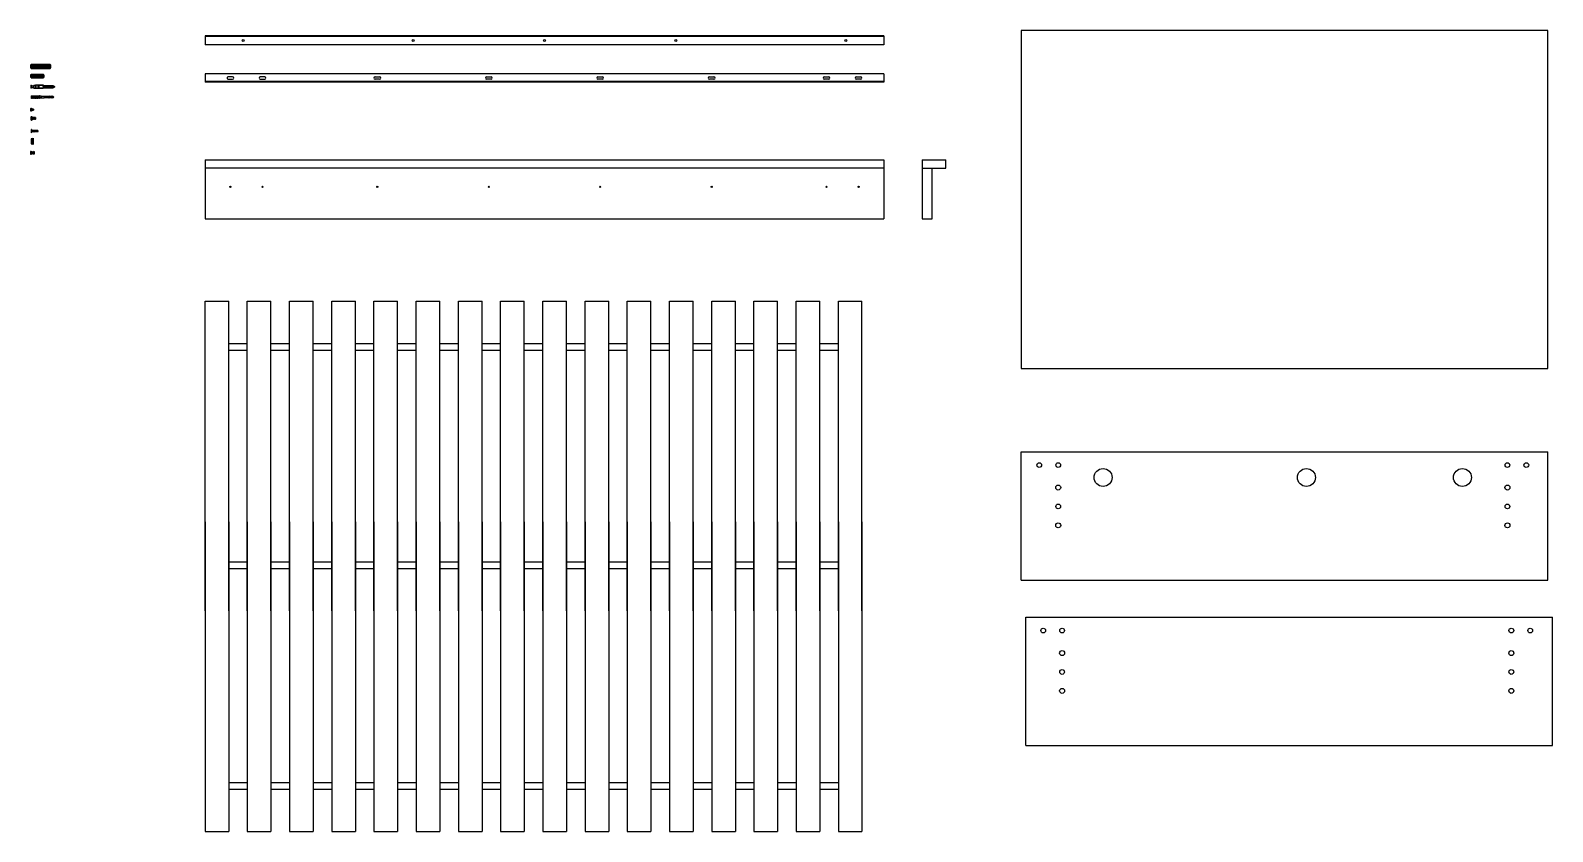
# Model space of a CAD drawing. Header units: millimetres. Extents: x -1233 to 3094, y -223 to 1764.
# Drawn here: x 1863.1 to 2313.7, y 118.8 to 355.8 of the extents above; entities that cross this region are included whole.
import ezdxf

# ---------------------------------------------------------------- set-up
doc = ezdxf.new("R2010")
doc.units = ezdxf.units.MM
doc.layers.get('0').update_dxf_attribs({"color": 8})
doc.layers.add('Vano viti', color=4, linetype='Continuous')
doc.layers.add('Viti', color=6, linetype='Continuous')

# ---------------------------------------------------------------- blocks, each defined once
blk = doc.blocks.new('101367')
for p, q in [((40.33, 268.19), (40.33, 267.01)), ((40.53, 268), (45.73, 268)), ((40.53, 267.8), (45.73, 267.8)), ((40.53, 267.6), (45.73, 267.6)), ((40.53, 267.4), (45.73, 267.4)), ((40.53, 267.2), (45.73, 267.2)), ((45.93, 268.19), (45.93, 267.01))]:
    blk.add_line(p, q)
blk.add_lwpolyline([(40.3, 268.17), (40.19, 268.06, 0.198912), (40.13, 267.92), (40.13, 267.28, 0.198912), (40.19, 267.14), (40.3, 267.03, 0.198912), (40.37, 267), (45.89, 267, 0.198912), (45.96, 267.03), (46.07, 267.14, 0.198912), (46.13, 267.28), (46.13, 267.92, 0.198912), (46.07, 268.06), (45.96, 268.17, 0.198912), (45.89, 268.2), (40.37, 268.2, 0.198912)], format="xyb", close=True)
blk = doc.blocks.new('101359')
for p, q in [((40.25, 264.26), (40.25, 265.24)), ((43.65, 265.15), (40.45, 265.15)), ((43.65, 264.95), (40.45, 264.95)), ((43.65, 264.75), (40.45, 264.75)), ((43.65, 264.55), (40.45, 264.55)), ((43.65, 264.35), (40.45, 264.35)), ((43.85, 265.24), (43.85, 264.26))]:
    blk.add_line(p, q)
blk.add_lwpolyline([(44.05, 265, 0.198912), (44.02, 265.08), (43.88, 265.22, 0.198932), (43.81, 265.25), (40.29, 265.25, 0.198544), (40.22, 265.22), (40.08, 265.08, 0.199261), (40.05, 265), (40.05, 264.49, 0.198038), (40.08, 264.42), (40.22, 264.28, 0.199807), (40.29, 264.25), (43.81, 264.25, 0.198893), (43.88, 264.28), (44.02, 264.42, 0.198912), (44.05, 264.49), (44.05, 265)], format="xyb")
blk = doc.blocks.new('105163')
for p, q in [((40.03, 251.93), (40.03, 251.53)), ((40.38, 252.23), (40.26, 252.23)), ((40.38, 251.23), (40.26, 251.23)), ((40.43, 252.18), (40.43, 251.28)), ((40.43, 252.13), (40.43, 251.33)), ((40.46, 251.98), (40.43, 252)), ((40.43, 251.47), (40.48, 251.43)), ((40.48, 252.03), (40.46, 251.98)), ((40.5, 251.48), (40.46, 251.98)), ((40.53, 251.98), (40.48, 252.03)), ((40.48, 251.43), (40.5, 251.48)), ((40.5, 251.48), (40.55, 251.43)), ((40.55, 252.03), (40.53, 251.98)), ((40.57, 251.48), (40.53, 251.98)), ((40.6, 251.98), (40.55, 252.03)), ((40.55, 251.43), (40.57, 251.48)), ((40.57, 251.48), (40.62, 251.43)), ((40.62, 252.03), (40.6, 251.98)), ((40.64, 251.48), (40.6, 251.98)), ((40.67, 251.98), (40.62, 252.03)), ((40.62, 251.43), (40.64, 251.48)), ((40.64, 251.48), (40.69, 251.43)), ((40.69, 252.03), (40.67, 251.98)), ((40.71, 251.48), (40.67, 251.98)), ((40.74, 251.98), (40.69, 252.03)), ((40.69, 251.43), (40.71, 251.48)), ((40.71, 251.48), (40.76, 251.43)), ((40.76, 252.03), (40.74, 251.98)), ((40.78, 251.48), (40.74, 251.98)), ((40.81, 251.98), (40.76, 252.03)), ((40.76, 251.43), (40.78, 251.48)), ((40.78, 251.48), (40.83, 251.43)), ((40.83, 252.03), (40.81, 251.98)), ((40.85, 251.48), (40.81, 251.98)), ((40.88, 251.98), (40.83, 252.03)), ((40.83, 251.43), (40.85, 251.48)), ((40.85, 251.48), (40.9, 251.43)), ((40.9, 252.03), (40.88, 251.98)), ((40.92, 251.48), (40.88, 251.98)), ((40.95, 251.98), (40.9, 252.03)), ((40.9, 251.43), (40.92, 251.48)), ((40.92, 251.48), (40.97, 251.43)), ((40.97, 252.03), (40.95, 251.98)), ((40.99, 251.48), (40.95, 251.98)), ((41.02, 251.98), (40.97, 252.03)), ((40.97, 251.43), (40.99, 251.48)), ((40.99, 251.48), (41.04, 251.43)), ((41.04, 252.03), (41.02, 251.98)), ((41.06, 251.48), (41.02, 251.98)), ((41.09, 251.98), (41.04, 252.03)), ((41.04, 251.43), (41.06, 251.48)), ((41.06, 251.48), (41.11, 251.43)), ((41.11, 252.03), (41.09, 251.98)), ((41.13, 251.48), (41.09, 251.98)), ((41.16, 251.98), (41.11, 252.03)), ((41.11, 251.43), (41.13, 251.48)), ((41.13, 251.48), (41.18, 251.43)), ((41.18, 252.03), (41.16, 251.98)), ((41.2, 251.48), (41.16, 251.98)), ((41.23, 251.98), (41.18, 252.03)), ((41.18, 251.43), (41.2, 251.48)), ((41.2, 251.48), (41.25, 251.43)), ((41.25, 252.03), (41.23, 251.98)), ((41.27, 251.48), (41.23, 251.98)), ((41.3, 251.98), (41.25, 252.03)), ((41.25, 251.43), (41.27, 251.48)), ((41.27, 251.48), (41.32, 251.43)), ((41.32, 252.03), (41.3, 251.98)), ((41.34, 251.48), (41.3, 251.98)), ((41.37, 251.98), (41.32, 252.03)), ((41.32, 251.43), (41.34, 251.48)), ((41.34, 251.48), (41.39, 251.43)), ((41.37, 251.98), (41.4, 251.98)), ((41.41, 251.48), (41.37, 251.98)), ((41.39, 251.43), (41.41, 251.48)), ((41.43, 251.95), (41.43, 251.5))]:
    blk.add_line(p, q)
for centre, radius, start, end in [((40.43, 251.87), 0.405, 124.5854, 172.7178), ((40.47, 251.61), 0.451, 190.1412, 232.7163), ((40.26, 252.13), 0.1, 90, 124.5854), ((40.26, 251.33), 0.1, 232.7163, 270), ((40.38, 252.18), 0.05, 0, 90), ((40.38, 251.28), 0.05, 270, 0), ((41.4, 251.95), 0.025, 0, 90), ((41.4, 251.5), 0.025, 277.6197, 0)]:
    blk.add_arc(centre, radius, start, end)
blk = doc.blocks.new('117327')
for p, q in [((40.06, 254.75), (40.08, 254.77)), ((40.08, 254.77), (40.08, 253.87)), ((40.28, 254.47), (40.23, 254.52)), ((40.23, 254.52), (40.23, 254.51)), ((40.24, 254.17), (40.23, 254.29)), ((40.23, 254.15), (40.24, 254.17)), ((40.24, 254.17), (40.29, 254.12)), ((40.3, 254.52), (40.28, 254.47)), ((40.31, 254.17), (40.28, 254.47)), ((40.29, 254.12), (40.31, 254.17)), ((40.35, 254.47), (40.3, 254.52)), ((40.31, 254.17), (40.36, 254.12)), ((40.37, 254.52), (40.35, 254.47)), ((40.38, 254.17), (40.35, 254.47)), ((40.36, 254.12), (40.38, 254.17)), ((40.42, 254.47), (40.37, 254.52)), ((40.38, 254.17), (40.43, 254.12)), ((40.44, 254.52), (40.42, 254.47)), ((40.45, 254.17), (40.42, 254.47)), ((40.43, 254.12), (40.45, 254.17)), ((40.49, 254.47), (40.44, 254.52)), ((40.45, 254.17), (40.5, 254.12)), ((40.51, 254.52), (40.49, 254.47)), ((40.52, 254.17), (40.49, 254.47)), ((40.5, 254.12), (40.52, 254.17)), ((40.56, 254.47), (40.51, 254.52)), ((40.52, 254.17), (40.57, 254.12)), ((40.58, 254.52), (40.56, 254.47)), ((40.59, 254.17), (40.56, 254.47)), ((40.57, 254.12), (40.59, 254.17)), ((40.63, 254.47), (40.58, 254.52)), ((40.59, 254.17), (40.64, 254.12)), ((40.65, 254.52), (40.63, 254.47)), ((40.66, 254.17), (40.63, 254.47)), ((40.64, 254.12), (40.66, 254.17)), ((40.7, 254.47), (40.65, 254.52)), ((40.66, 254.17), (40.71, 254.12)), ((40.72, 254.52), (40.7, 254.47)), ((40.73, 254.17), (40.7, 254.47)), ((40.71, 254.12), (40.73, 254.17)), ((40.77, 254.47), (40.72, 254.52)), ((40.73, 254.17), (40.78, 254.12)), ((40.8, 254.17), (40.77, 254.47)), ((40.77, 254.47), (40.8, 254.47)), ((40.78, 254.12), (40.8, 254.17)), ((40.8, 254.17), (40.8, 254.17)), ((40.83, 254.45), (40.83, 254.2))]:
    blk.add_line(p, q)
blk.add_lwpolyline([(40.08, 254.77), (40.2, 254.77, -0.414214), (40.23, 254.74), (40.23, 253.9, -0.414214), (40.2, 253.87), (40.08, 253.87), (40.06, 253.89, -0.198912), (40.03, 253.96), (40.03, 254.68)], format="xyb")
for centre, radius, start, end in [((40.13, 254.68), 0.1, 135, 180), ((40.8, 254.45), 0.025, 0, 90), ((40.8, 254.2), 0.025, 270, 0)]:
    blk.add_arc(centre, radius, start, end)
blk = doc.blocks.new('*U58')
blk.add_lwpolyline([(0, 0), (0, 0.1), (0.05, 0), (0.12, -0.4), (0.12, -0.5), (0.07, -0.4), (0, 0)])
blk = doc.blocks.new('*U59')
at = {"color": 0, "linetype": 'ByBlock', "lineweight": -2, "transparency": 16777216}
for p in [(42.38, 270.66), (42.66, 270.66), (42.93, 270.66), (43.21, 270.66), (43.49, 270.66), (43.76, 270.66)]:
    blk.add_blockref('*U58', p, dxfattribs=at)
blk = doc.blocks.new('110789')
for p, q in [((40.13, 246.71), (40.13, 245.81)), ((40.23, 246.71), (40.23, 245.81)), ((40.55, 246.46), (40.33, 246.46)), ((40.62, 246.06), (40.33, 246.06)), ((40.83, 246.46), (40.6, 246.46)), ((40.9, 246.06), (40.67, 246.06)), ((41.11, 246.46), (40.88, 246.46)), ((41.18, 246.06), (40.95, 246.06)), ((41.38, 246.46), (41.16, 246.46)), ((41.45, 246.06), (41.23, 246.06)), ((41.66, 246.46), (41.43, 246.46)), ((41.73, 246.06), (41.5, 246.06)), ((41.94, 246.46), (41.71, 246.46)), ((42.01, 246.06), (41.78, 246.06)), ((42.06, 246.46), (41.99, 246.46)), ((42.06, 246.06), (42.06, 246.06)), ((42.11, 246.43), (42.09, 246.45)), ((42.09, 246.08), (42.11, 246.1)), ((42.13, 246.39), (42.13, 246.13))]:
    blk.add_line(p, q)
blk.add_lwpolyline([(40.23, 246.71), (40.33, 246.46), (40.33, 246.06), (40.23, 245.81)])
for centre, start, end in [((40.18, 246.71), 360, 180), ((40.18, 245.81), 180, 0), ((42.06, 246.41), 45, 90), ((42.06, 246.11), 270, 315), ((42.08, 246.39), 0, 45), ((42.08, 246.13), 315, 0)]:
    blk.add_arc(centre, 0.05, start, end)
blk.add_blockref('*U59', (-1.83, -24.2))
blk = doc.blocks.new('*U65')
blk.add_lwpolyline([(-0.02, 0.1), (-0.02, 0.25), (0.03, 0.1), (0.14, -0.5), (0.14, -0.65), (0.09, -0.5), (-0.02, 0.1)])
blk = doc.blocks.new('*U66')
at = {"color": 0, "linetype": 'ByBlock', "lineweight": -2, "transparency": 16777216}
for p in [(42.38, 270.66), (42.69, 270.66), (42.99, 270.66), (43.3, 270.66), (43.61, 270.66), (43.91, 270.66), (44.22, 270.66), (44.53, 270.66), (44.83, 270.66)]:
    blk.add_blockref('*U65', p, dxfattribs=at)
blk = doc.blocks.new('123491')
for p, q in [((40.13, 259.05), (40.13, 258.5)), ((40.18, 259.21), (40.18, 258.34)), ((40.23, 259.22), (40.23, 258.32)), ((40.33, 259.21), (40.33, 258.33)), ((40.38, 259.02), (40.98, 259.02)), ((40.38, 258.52), (40.98, 258.52)), ((40.98, 259.02), (40.98, 258.52)), ((41, 259.09), (41.03, 259.12)), ((41, 258.45), (41.03, 258.42)), ((41.03, 259.27), (41.03, 259.12)), ((41.03, 259.12), (41.03, 258.42)), ((41.03, 258.42), (41.03, 258.27)), ((41.53, 259.27), (41.58, 259.3)), ((41.58, 258.25), (41.53, 258.27)), ((41.58, 259.3), (41.58, 258.25)), ((43.78, 259.07), (43.8, 259.07)), ((43.78, 258.47), (43.91, 258.47)), ((43.85, 259.07), (44.11, 259.07)), ((43.96, 258.47), (44.21, 258.47)), ((44.16, 259.07), (44.41, 259.07)), ((44.26, 258.47), (44.52, 258.47)), ((44.46, 259.07), (44.72, 259.07)), ((44.57, 258.47), (44.83, 258.47)), ((44.77, 259.07), (45.03, 259.07)), ((44.88, 258.47), (45.13, 258.47)), ((45.08, 259.07), (45.33, 259.07)), ((45.18, 258.47), (45.44, 258.47)), ((45.38, 259.07), (45.64, 259.07)), ((45.49, 258.47), (45.75, 258.47)), ((45.69, 259.07), (45.94, 259.07)), ((45.8, 258.47), (46.05, 258.47)), ((46, 259.07), (46.25, 259.07)), ((46.1, 258.47), (46.36, 258.47)), ((46.3, 259.07), (46.56, 259.07)), ((46.41, 258.47), (46.56, 258.47)), ((46.78, 259.02), (46.88, 258.97)), ((46.95, 258.61), (46.78, 258.52)), ((46.88, 258.97), (46.88, 259.12)), ((46.88, 259.12), (46.94, 258.94)), ((46.95, 258.61), (46.88, 258.97)), ((46.94, 258.94), (47.28, 258.77)), ((46.94, 258.94), (46.99, 258.63)), ((47, 258.46), (46.95, 258.61)), ((47.28, 258.77), (46.99, 258.63)), ((46.99, 258.63), (47, 258.46))]:
    blk.add_line(p, q)
for points in [[(40.18, 259.21), (40.23, 259.22), (40.31, 259.22, -0.344151), (40.34, 259.2), (40.38, 259.02), (40.38, 258.52), (40.34, 258.34, -0.344151), (40.31, 258.32), (40.23, 258.32), (40.18, 258.34)], [(42.18, 259.12), (42.43, 258.98, -0.259444), (42.54, 258.77), (42.54, 258.77, -0.259444), (42.43, 258.56), (42.18, 258.42)]]:
    blk.add_lwpolyline(points, format="xyb")
for points in [[(41.03, 259.27), (41.53, 259.27), (41.53, 258.27), (41.03, 258.27)], [(41.58, 259.3), (43.78, 259.3), (43.78, 258.25), (41.58, 258.25)], [(43.78, 259.12), (42.18, 259.12), (42.18, 258.42), (43.78, 258.42)], [(46.56, 259.07), (46.56, 259.22), (46.61, 259.07), (46.71, 258.49), (46.72, 258.33), (46.66, 258.48), (46.56, 259.07)]]:
    blk.add_lwpolyline(points)
for centre, radius, start, end in [((40.4, 259.05), 0.267, 144.3279, 181.2305), ((40.4, 258.49), 0.267, 178.7695, 215.6721), ((41.11, 259.03), 0.128, 154.7078, 182.2482), ((41.11, 258.52), 0.126, 177.5641, 205.4706), ((41.02, 259.07), 0.03, 135, 154.7078), ((41.02, 258.47), 0.03, 205.4706, 225), ((46.56, 258.97), 0.5, 270, 281.7764), ((46.56, 258.57), 0.5, 63.4349, 84.5343), ((46.56, 258.97), 0.5, 287.457, 296.5651)]:
    blk.add_arc(centre, radius, start, end)
blk.add_blockref('*U66', (1.44, -11.69))
blk = doc.blocks.new('*U62')
blk.add_lwpolyline([(-0.01, 0.05), (0, 0.15), (0.04, 0.05), (0.13, -0.45), (0.13, -0.55), (0.08, -0.45), (-0.01, 0.05)])
blk = doc.blocks.new('*U63')
at = {"color": 0, "linetype": 'ByBlock', "lineweight": -2, "transparency": 16777216}
for p in [(42.38, 270.66), (42.76, 270.66), (43.15, 270.66), (43.53, 270.66), (43.91, 270.66), (44.3, 270.66), (44.68, 270.66)]:
    blk.add_blockref('*U62', p, dxfattribs=at)
blk = doc.blocks.new('114334')
for p, q in [((40.21, 258.88), (40.27, 258.18)), ((40.21, 258.88), (40.21, 258.19)), ((40.22, 258.18), (40.27, 258.18)), ((42.79, 258.88), (42.73, 258.88)), ((42.79, 258.18), (42.79, 258.88)), ((44.09, 258.78), (44.09, 258.28))]:
    blk.add_line(p, q)
for points in [[(40.21, 258.88), (40.23, 258.93), (40.28, 258.88)], [(40.27, 258.18), (40.32, 258.13), (40.34, 258.18)], [(40.28, 258.88), (40.3, 258.93), (40.35, 258.88)], [(40.28, 258.88), (40.34, 258.18)], [(40.34, 258.18), (40.39, 258.13), (40.41, 258.18)], [(40.35, 258.88), (40.37, 258.93), (40.42, 258.88)], [(40.35, 258.88), (40.41, 258.18)], [(40.41, 258.18), (40.46, 258.13), (40.48, 258.18)], [(40.42, 258.88), (40.44, 258.93), (40.49, 258.88)], [(40.42, 258.88), (40.48, 258.18)], [(40.48, 258.18), (40.53, 258.13), (40.55, 258.18)], [(40.49, 258.88), (40.51, 258.93), (40.56, 258.88)], [(40.49, 258.88), (40.55, 258.18)], [(40.55, 258.18), (40.6, 258.13), (40.62, 258.18)], [(40.56, 258.88), (40.58, 258.93), (40.63, 258.88)], [(40.56, 258.88), (40.62, 258.18)], [(40.62, 258.18), (40.67, 258.13), (40.69, 258.18)], [(40.63, 258.88), (40.65, 258.93), (40.7, 258.88)], [(40.63, 258.88), (40.69, 258.18)], [(40.69, 258.18), (40.74, 258.13), (40.76, 258.18)], [(40.7, 258.88), (40.72, 258.93), (40.77, 258.88)], [(40.7, 258.88), (40.76, 258.18)], [(40.76, 258.18), (40.81, 258.13), (40.83, 258.18)], [(40.77, 258.88), (40.79, 258.93), (40.84, 258.88)], [(40.77, 258.88), (40.83, 258.18)], [(40.83, 258.18), (40.88, 258.13), (40.9, 258.18)], [(40.84, 258.88), (40.86, 258.93), (40.91, 258.88)], [(40.84, 258.88), (40.9, 258.18)], [(40.9, 258.18), (40.95, 258.13), (40.97, 258.18)], [(40.91, 258.88), (40.93, 258.93), (40.98, 258.88)], [(40.91, 258.88), (40.97, 258.18)], [(40.97, 258.18), (41.02, 258.13), (41.04, 258.18)], [(40.98, 258.88), (41, 258.93), (41.05, 258.88)], [(40.98, 258.88), (41.04, 258.18)], [(41.04, 258.18), (41.09, 258.13), (41.11, 258.18)], [(41.05, 258.88), (41.07, 258.93), (41.12, 258.88)], [(41.05, 258.88), (41.11, 258.18)], [(41.11, 258.18), (41.16, 258.13), (41.18, 258.18)], [(41.12, 258.88), (41.14, 258.93), (41.19, 258.88)], [(41.12, 258.88), (41.18, 258.18)], [(41.18, 258.18), (41.23, 258.13), (41.25, 258.18)], [(41.19, 258.88), (41.21, 258.93), (41.26, 258.88)], [(41.19, 258.88), (41.25, 258.18)], [(41.25, 258.18), (41.3, 258.13), (41.32, 258.18)], [(41.26, 258.88), (41.28, 258.93), (41.33, 258.88)], [(41.26, 258.88), (41.32, 258.18)], [(41.32, 258.18), (41.37, 258.13), (41.39, 258.18)], [(41.33, 258.88), (41.35, 258.93), (41.4, 258.88)], [(41.33, 258.88), (41.39, 258.18)], [(41.39, 258.18), (41.44, 258.13), (41.46, 258.18)], [(41.4, 258.88), (41.42, 258.93), (41.47, 258.88)], [(41.4, 258.88), (41.46, 258.18)], [(41.46, 258.18), (41.51, 258.13), (41.53, 258.18)], [(41.47, 258.88), (41.49, 258.93), (41.54, 258.88)], [(41.47, 258.88), (41.53, 258.18)], [(41.53, 258.18), (41.58, 258.13), (41.6, 258.18)], [(41.54, 258.88), (41.56, 258.93), (41.61, 258.88)], [(41.54, 258.88), (41.6, 258.18)], [(41.6, 258.18), (41.65, 258.13), (41.67, 258.18)], [(41.61, 258.88), (41.63, 258.93), (41.68, 258.88)], [(41.61, 258.88), (41.67, 258.18)], [(41.67, 258.18), (41.72, 258.13), (41.74, 258.18)], [(41.68, 258.88), (41.7, 258.93), (41.75, 258.88)], [(41.68, 258.88), (41.74, 258.18)], [(41.74, 258.18), (41.79, 258.13), (41.81, 258.18)], [(41.75, 258.88), (41.77, 258.93), (41.82, 258.88)], [(41.75, 258.88), (41.81, 258.18)], [(41.81, 258.18), (41.86, 258.13), (41.88, 258.18)], [(41.82, 258.88), (41.84, 258.93), (41.89, 258.88)], [(41.82, 258.88), (41.88, 258.18)], [(41.88, 258.18), (41.93, 258.13), (41.95, 258.18)], [(41.89, 258.88), (41.91, 258.93), (41.96, 258.88)], [(41.89, 258.88), (41.95, 258.18)], [(41.95, 258.18), (42, 258.13), (42.02, 258.18)], [(41.96, 258.88), (41.98, 258.93), (42.03, 258.88)], [(41.96, 258.88), (42.02, 258.18)], [(42.02, 258.18), (42.07, 258.13), (42.09, 258.18)], [(42.03, 258.88), (42.05, 258.93), (42.1, 258.88)], [(42.03, 258.88), (42.09, 258.18)], [(42.09, 258.18), (42.14, 258.13), (42.16, 258.18)], [(42.1, 258.88), (42.12, 258.93), (42.17, 258.88)], [(42.1, 258.88), (42.16, 258.18)], [(42.16, 258.18), (42.21, 258.13), (42.23, 258.18)], [(42.17, 258.88), (42.19, 258.93), (42.24, 258.88)], [(42.17, 258.88), (42.23, 258.18)], [(42.23, 258.18), (42.28, 258.13), (42.3, 258.18)], [(42.24, 258.88), (42.26, 258.93), (42.31, 258.88)], [(42.24, 258.88), (42.3, 258.18)], [(42.3, 258.18), (42.35, 258.13), (42.37, 258.18)], [(42.31, 258.88), (42.33, 258.93), (42.38, 258.88)], [(42.31, 258.88), (42.37, 258.18)], [(42.37, 258.18), (42.42, 258.13), (42.44, 258.18)], [(42.38, 258.88), (42.4, 258.93), (42.45, 258.88)], [(42.38, 258.88), (42.44, 258.18)], [(42.44, 258.18), (42.49, 258.13), (42.51, 258.18)], [(42.45, 258.88), (42.47, 258.93), (42.52, 258.88)], [(42.45, 258.88), (42.51, 258.18)], [(42.51, 258.18), (42.56, 258.13), (42.58, 258.18)], [(42.52, 258.88), (42.54, 258.93), (42.59, 258.88)], [(42.52, 258.88), (42.58, 258.18)], [(42.58, 258.18), (42.63, 258.13), (42.65, 258.18)], [(42.59, 258.88), (42.61, 258.93), (42.66, 258.88)], [(42.59, 258.88), (42.65, 258.18)], [(42.65, 258.18), (42.7, 258.13), (42.72, 258.18)], [(42.66, 258.88), (42.68, 258.93), (42.73, 258.88)], [(42.66, 258.88), (42.72, 258.18)], [(42.72, 258.18), (42.77, 258.13), (42.79, 258.18)], [(42.73, 258.88), (42.79, 258.18)], [(42.79, 258.88), (43.19, 258.88), (43.19, 258.18), (42.79, 258.18)], [(43.19, 258.83), (44.09, 258.83), (44.09, 258.23), (43.19, 258.23)], [(44.09, 258.78), (44.18, 258.78)], [(44.27, 258.28), (44.09, 258.28)], [(44.23, 258.78), (44.56, 258.78)], [(44.65, 258.28), (44.32, 258.28)], [(44.61, 258.78), (44.94, 258.78)], [(45.03, 258.28), (44.7, 258.28)], [(44.99, 258.78), (45.33, 258.78)], [(45.42, 258.28), (45.08, 258.28)], [(45.38, 258.78), (45.71, 258.78)], [(45.8, 258.28), (45.47, 258.28)], [(45.76, 258.78), (46.09, 258.78)], [(46.18, 258.28), (45.85, 258.28)], [(46.14, 258.78), (46.48, 258.78)], [(46.56, 258.28), (46.23, 258.28)]]:
    blk.add_lwpolyline(points)
blk.add_lwpolyline([(46.53, 258.78), (46.58, 258.78, -0.175452), (46.78, 258.71), (46.98, 258.54, -0.468375), (46.98, 258.52), (46.78, 258.35, -0.149), (46.61, 258.28, -0.149)], format="xyb")
blk.add_arc((40.22, 258.19), 0.01, 180, 270)
blk.add_blockref('*U63', (1.81, -11.93))
blk = doc.blocks.new('114254')
for p, q in [((40.13, 245.68), (40.13, 244.18)), ((40.63, 245.68), (40.13, 245.68)), ((40.13, 245.3), (40.63, 245.3)), ((40.13, 244.55), (40.63, 244.55)), ((40.13, 244.18), (40.63, 244.18)), ((40.63, 245.73), (40.63, 244.13)), ((40.63, 244.18), (40.63, 245.68)), ((40.73, 245.83), (40.73, 244.03)), ((40.73, 245.83), (40.73, 245.83)), ((40.73, 244.03), (40.73, 244.03))]:
    blk.add_line(p, q)
for centre, start, end in [((40.73, 245.73), 90, 180), ((40.73, 244.13), 180, 270)]:
    blk.add_arc(centre, 0.1, start, end)
blk = doc.blocks.new('102267')
for p, q in [((40.23, 240.58), (40.23, 239.78)), ((40.23, 240.58), (40.33, 240.48)), ((40.23, 239.78), (40.33, 239.88))]:
    blk.add_line(p, q)
for points in [[(40.23, 240.58), (40.04, 240.58, 0.414214), (40.03, 240.57), (40.03, 239.79, 0.414214), (40.04, 239.78), (40.23, 239.78)], [(40.63, 239.88), (40.34, 239.78, -0.511918), (40.33, 239.79), (40.33, 240.56, -0.511918), (40.34, 240.57), (40.63, 240.48)], [(40.93, 239.88), (40.64, 239.78, -0.511918), (40.63, 239.79), (40.63, 240.56, -0.511918), (40.64, 240.57), (40.93, 240.48)]]:
    blk.add_lwpolyline(points, format="xyb")
blk.add_lwpolyline([(40.93, 240.56), (40.93, 239.79, 0.511918), (40.94, 239.78), (41.22, 239.87, 0.322823), (41.23, 239.88), (41.23, 240.47, 0.322823), (41.22, 240.48), (40.94, 240.57, 0.511918)], format="xyb", close=True)

msp = doc.modelspace()

# ---------------------------------------------------------------- linework, layer by layer
for p, q in [((2115.76, 354.27), (1914.76, 354.27)), ((1914.76, 354.27), (1914.76, 351.57)), ((2115.76, 354.07), (1914.76, 354.07)), ((2115.76, 351.57), (1914.76, 351.57)), ((2115.76, 354.27), (2115.76, 351.57)), ((2312.36, 355.83), (2156.36, 355.83)), ((2156.36, 355.83), (2156.36, 255.83)), ((2312.36, 255.83), (2312.36, 355.83)), ((2115.76, 343.01), (1914.76, 343.01)), ((1914.76, 343.01), (1914.76, 340.51)), ((2115.76, 343.01), (2115.76, 340.51)), ((2115.76, 340.71), (1914.76, 340.71)), ((2115.76, 340.51), (1914.76, 340.51)), ((1914.76, 317.56), (1914.76, 300.06)), ((2127.08, 317.56), (2134.08, 317.56)), ((2127.08, 317.56), (2127.08, 315.06)), ((2134.08, 315.06), (2134.08, 317.56)), ((2127.08, 315.06), (2134.08, 315.06)), ((2127.08, 315.06), (2127.08, 300.06)), ((2130.08, 300.06), (2130.08, 315.06)), ((1914.76, 300.06), (2115.76, 300.06)), ((2127.08, 300.06), (2130.08, 300.06)), ((1914.76, 184.11), (1914.76, 275.71)), ((1914.76, 275.71), (1921.76, 275.71)), ((1921.76, 184.11), (1921.76, 275.71)), ((1927.26, 275.71), (1934.26, 275.71)), ((1927.26, 184.11), (1927.26, 275.71)), ((1934.26, 184.11), (1934.26, 275.71)), ((1939.76, 184.11), (1939.76, 275.71)), ((1939.76, 275.71), (1946.76, 275.71)), ((1946.76, 184.11), (1946.76, 275.71)), ((1952.26, 275.71), (1959.26, 275.71)), ((1952.26, 184.11), (1952.26, 275.71)), ((1959.26, 184.11), (1959.26, 275.71)), ((1964.76, 184.11), (1964.76, 275.71)), ((1964.76, 275.71), (1971.76, 275.71)), ((1971.76, 184.11), (1971.76, 275.71)), ((1977.26, 275.71), (1984.26, 275.71)), ((1977.26, 184.11), (1977.26, 275.71)), ((1984.26, 184.11), (1984.26, 275.71)), ((1989.76, 184.11), (1989.76, 275.71)), ((1989.76, 275.71), (1996.76, 275.71)), ((1996.76, 184.11), (1996.76, 275.71)), ((2002.26, 184.11), (2002.26, 275.71)), ((2002.26, 275.71), (2009.26, 275.71)), ((2009.26, 184.11), (2009.26, 275.71)), ((2014.76, 184.11), (2014.76, 275.71)), ((2014.76, 275.71), (2021.76, 275.71)), ((2021.76, 184.11), (2021.76, 275.71)), ((2027.26, 184.11), (2027.26, 275.71)), ((2027.26, 275.71), (2034.26, 275.71)), ((2034.26, 184.11), (2034.26, 275.71)), ((2039.76, 184.11), (2039.76, 275.71)), ((2039.76, 275.71), (2046.76, 275.71)), ((2046.76, 184.11), (2046.76, 275.71)), ((2052.26, 184.11), (2052.26, 275.71)), ((2052.26, 275.71), (2059.26, 275.71)), ((2059.26, 184.11), (2059.26, 275.71)), ((2064.76, 184.11), (2064.76, 275.71)), ((2064.76, 275.71), (2071.76, 275.71)), ((2071.76, 184.11), (2071.76, 275.71)), ((2077.26, 184.11), (2077.26, 275.71)), ((2077.26, 275.71), (2084.26, 275.71)), ((2084.26, 184.11), (2084.26, 275.71)), ((2089.76, 184.11), (2089.76, 275.71)), ((2089.76, 275.71), (2096.76, 275.71)), ((2096.76, 184.11), (2096.76, 275.71)), ((2102.26, 184.11), (2102.26, 275.71)), ((2102.26, 275.71), (2109.26, 275.71)), ((2109.26, 184.11), (2109.26, 275.71)), ((1921.76, 263.21), (1927.26, 263.21)), ((1934.26, 263.21), (1939.76, 263.21)), ((1946.76, 263.21), (1952.26, 263.21)), ((1959.26, 263.21), (1964.76, 263.21)), ((1971.76, 263.21), (1977.26, 263.21)), ((1984.26, 263.21), (1989.76, 263.21)), ((1996.76, 263.21), (2002.26, 263.21)), ((2009.26, 263.21), (2014.76, 263.21)), ((2021.76, 263.21), (2027.26, 263.21)), ((2034.26, 263.21), (2039.76, 263.21)), ((2046.76, 263.21), (2052.26, 263.21)), ((2059.26, 263.21), (2064.76, 263.21)), ((2071.76, 263.21), (2077.26, 263.21)), ((2084.26, 263.21), (2089.76, 263.21)), ((2096.76, 263.21), (2102.26, 263.21)), ((1921.76, 261.21), (1927.26, 261.21)), ((1934.26, 261.21), (1939.76, 261.21)), ((1946.76, 261.21), (1952.26, 261.21)), ((1959.26, 261.21), (1964.76, 261.21)), ((1971.76, 261.21), (1977.26, 261.21)), ((1984.26, 261.21), (1989.76, 261.21)), ((1996.76, 261.21), (2002.26, 261.21)), ((2009.26, 261.21), (2014.76, 261.21)), ((2021.76, 261.21), (2027.26, 261.21)), ((2034.26, 261.21), (2039.76, 261.21)), ((2046.76, 261.21), (2052.26, 261.21)), ((2059.26, 261.21), (2064.76, 261.21)), ((2071.76, 261.21), (2077.26, 261.21)), ((2084.26, 261.21), (2089.76, 261.21)), ((2096.76, 261.21), (2102.26, 261.21)), ((2156.36, 255.83), (2312.36, 255.83)), ((2156.36, 255.83), (2312.36, 255.83)), ((2156.36, 193.17), (2156.36, 231.17)), ((2156.36, 231.17), (2312.36, 231.17)), ((2312.36, 193.17), (2312.36, 231.17)), ((1914.76, 210.38), (1914.76, 118.78)), ((1921.76, 210.38), (1921.76, 118.78)), ((1927.26, 210.38), (1927.26, 118.78)), ((1934.26, 210.38), (1934.26, 118.78)), ((1939.76, 210.38), (1939.76, 118.78)), ((1946.76, 210.38), (1946.76, 118.78)), ((1952.26, 210.38), (1952.26, 118.78)), ((1959.26, 210.38), (1959.26, 118.78)), ((1964.76, 210.38), (1964.76, 118.78)), ((1971.76, 210.38), (1971.76, 118.78)), ((1977.26, 210.38), (1977.26, 118.78)), ((1984.26, 210.38), (1984.26, 118.78)), ((1989.76, 210.38), (1989.76, 118.78)), ((1996.76, 210.38), (1996.76, 118.78)), ((2002.26, 210.38), (2002.26, 118.78)), ((2009.26, 210.38), (2009.26, 118.78)), ((2014.76, 210.38), (2014.76, 118.78)), ((2021.76, 210.38), (2021.76, 118.78)), ((2027.26, 210.38), (2027.26, 118.78)), ((2034.26, 210.38), (2034.26, 118.78)), ((2039.76, 210.38), (2039.76, 118.78)), ((2046.76, 210.38), (2046.76, 118.78)), ((2052.26, 210.38), (2052.26, 118.78)), ((2059.26, 210.38), (2059.26, 118.78)), ((2064.76, 210.38), (2064.76, 118.78)), ((2071.76, 210.38), (2071.76, 118.78)), ((2077.26, 210.38), (2077.26, 118.78)), ((2084.26, 210.38), (2084.26, 118.78)), ((2089.76, 210.38), (2089.76, 118.78)), ((2096.76, 210.38), (2096.76, 118.78)), ((2102.26, 210.38), (2102.26, 118.78)), ((2109.26, 210.38), (2109.26, 118.78)), ((1921.76, 198.61), (1927.26, 198.61)), ((1934.26, 198.61), (1939.76, 198.61)), ((1946.76, 198.61), (1952.26, 198.61)), ((1959.26, 198.61), (1964.76, 198.61)), ((1971.76, 198.61), (1977.26, 198.61)), ((1984.26, 198.61), (1989.76, 198.61)), ((1996.76, 198.61), (2002.26, 198.61)), ((2009.26, 198.61), (2014.76, 198.61)), ((2021.76, 198.61), (2027.26, 198.61)), ((2034.26, 198.61), (2039.76, 198.61)), ((2046.76, 198.61), (2052.26, 198.61)), ((2059.26, 198.61), (2064.76, 198.61)), ((2071.76, 198.61), (2077.26, 198.61)), ((2084.26, 198.61), (2089.76, 198.61)), ((2096.76, 198.61), (2102.26, 198.61)), ((1921.76, 196.61), (1927.26, 196.61)), ((1934.26, 196.61), (1939.76, 196.61)), ((1946.76, 196.61), (1952.26, 196.61)), ((1959.26, 196.61), (1964.76, 196.61)), ((1971.76, 196.61), (1977.26, 196.61)), ((1984.26, 196.61), (1989.76, 196.61)), ((1996.76, 196.61), (2002.26, 196.61)), ((2009.26, 196.61), (2014.76, 196.61)), ((2021.76, 196.61), (2027.26, 196.61)), ((2034.26, 196.61), (2039.76, 196.61)), ((2046.76, 196.61), (2052.26, 196.61)), ((2059.26, 196.61), (2064.76, 196.61)), ((2071.76, 196.61), (2077.26, 196.61)), ((2084.26, 196.61), (2089.76, 196.61)), ((2096.76, 196.61), (2102.26, 196.61)), ((2156.36, 193.17), (2312.36, 193.17)), ((2157.72, 144.23), (2157.72, 182.23)), ((2157.72, 182.23), (2313.72, 182.23)), ((2313.72, 144.23), (2313.72, 182.23)), ((2157.72, 144.23), (2313.72, 144.23)), ((1921.76, 133.28), (1927.26, 133.28)), ((1921.76, 131.28), (1927.26, 131.28)), ((1934.26, 133.28), (1939.76, 133.28)), ((1934.26, 131.28), (1939.76, 131.28)), ((1946.76, 133.28), (1952.26, 133.28)), ((1946.76, 131.28), (1952.26, 131.28)), ((1959.26, 133.28), (1964.76, 133.28)), ((1959.26, 131.28), (1964.76, 131.28)), ((1971.76, 133.28), (1977.26, 133.28)), ((1971.76, 131.28), (1977.26, 131.28)), ((1984.26, 133.28), (1989.76, 133.28)), ((1984.26, 131.28), (1989.76, 131.28)), ((1996.76, 133.28), (2002.26, 133.28)), ((1996.76, 131.28), (2002.26, 131.28)), ((2009.26, 133.28), (2014.76, 133.28)), ((2009.26, 131.28), (2014.76, 131.28)), ((2021.76, 133.28), (2027.26, 133.28)), ((2021.76, 131.28), (2027.26, 131.28)), ((2034.26, 133.28), (2039.76, 133.28)), ((2034.26, 131.28), (2039.76, 131.28)), ((2046.76, 133.28), (2052.26, 133.28)), ((2046.76, 131.28), (2052.26, 131.28)), ((2059.26, 133.28), (2064.76, 133.28)), ((2059.26, 131.28), (2064.76, 131.28)), ((2071.76, 133.28), (2077.26, 133.28)), ((2071.76, 131.28), (2077.26, 131.28)), ((2084.26, 133.28), (2089.76, 133.28)), ((2084.26, 131.28), (2089.76, 131.28)), ((2096.76, 133.28), (2102.26, 133.28)), ((2096.76, 131.28), (2102.26, 131.28)), ((1914.76, 118.78), (1921.76, 118.78)), ((1927.26, 118.78), (1934.26, 118.78)), ((1939.76, 118.78), (1946.76, 118.78)), ((1952.26, 118.78), (1959.26, 118.78)), ((1964.76, 118.78), (1971.76, 118.78)), ((1977.26, 118.78), (1984.26, 118.78)), ((1989.76, 118.78), (1996.76, 118.78)), ((2002.26, 118.78), (2009.26, 118.78)), ((2014.76, 118.78), (2021.76, 118.78)), ((2027.26, 118.78), (2034.26, 118.78)), ((2039.76, 118.78), (2046.76, 118.78)), ((2052.26, 118.78), (2059.26, 118.78)), ((2064.76, 118.78), (2071.76, 118.78)), ((2077.26, 118.78), (2084.26, 118.78)), ((2089.76, 118.78), (2096.76, 118.78)), ((2102.26, 118.78), (2109.26, 118.78))]:
    msp.add_line(p, q)
for points in [[(1922.64, 342.08), (1921.58, 342.08)], [(1921.58, 341.43), (1922.64, 341.43)], [(1922.93, 342.08), (1922.64, 342.08)], [(1922.64, 341.43), (1922.93, 341.43)], [(1932.14, 342.08), (1931.08, 342.08)], [(1931.08, 341.43), (1931.38, 341.43)], [(1931.38, 341.43), (1932.43, 341.43)], [(1932.43, 342.08), (1932.14, 342.08)], [(1965.08, 342.08), (1966.14, 342.08)], [(1966.14, 341.43), (1965.08, 341.43)], [(1966.14, 342.08), (1966.43, 342.08)], [(1966.43, 341.43), (1966.14, 341.43)], [(1998.08, 342.08), (1999.14, 342.08)], [(1999.14, 341.43), (1998.08, 341.43)], [(1999.14, 342.08), (1999.43, 342.08)], [(1999.43, 341.43), (1999.14, 341.43)], [(2031.08, 342.08), (2032.14, 342.08)], [(2032.14, 341.43), (2031.08, 341.43)], [(2032.14, 342.08), (2032.43, 342.08)], [(2032.43, 341.43), (2032.14, 341.43)], [(2064.08, 342.08), (2065.14, 342.08)], [(2065.14, 341.43), (2064.08, 341.43)], [(2065.14, 342.08), (2065.43, 342.08)], [(2065.43, 341.43), (2065.14, 341.43)], [(2098.08, 342.08), (2099.14, 342.08)], [(2099.14, 341.43), (2098.08, 341.43)], [(2099.14, 342.08), (2099.43, 342.08)], [(2099.43, 341.43), (2099.14, 341.43)], [(2107.58, 342.08), (2108.64, 342.08)], [(2108.64, 341.43), (2107.58, 341.43)], [(2108.64, 342.08), (2108.93, 342.08)], [(2108.93, 341.43), (2108.64, 341.43)], [(1914.76, 317.56), (2115.76, 317.56), (2115.76, 300.06)], [(2115.76, 315.06), (2115.76, 315.06), (1914.76, 315.06)]]:
    msp.add_lwpolyline(points)
for centre in [(1926.04, 352.82), (1976.35, 352.82), (2015.26, 352.82), (2054.16, 352.82), (2104.47, 352.82)]:
    msp.add_circle(centre, 0.293)
for centre, start, end in [((1921.58, 341.76), 90, 270), ((1922.93, 341.76), 270, 90), ((1931.08, 341.76), 90, 270), ((1932.43, 341.76), 270, 90), ((1965.08, 341.76), 90, 270), ((1966.43, 341.76), 270, 90), ((1998.08, 341.76), 90, 270), ((1999.43, 341.76), 270, 90), ((2031.08, 341.76), 90, 270), ((2032.43, 341.76), 270, 90), ((2064.08, 341.76), 90, 270), ((2065.43, 341.76), 270, 90), ((2098.08, 341.76), 90, 270), ((2099.43, 341.76), 270, 90), ((2107.58, 341.76), 90, 270), ((2108.93, 341.76), 270, 90)]:
    msp.add_arc(centre, 0.325, start, end)
at = {"layer": 'Vano viti'}
for centre, radius in [((1922.26, 309.56), 0.175), ((1931.76, 309.56), 0.175), ((1965.76, 309.56), 0.175), ((1998.76, 309.56), 0.175), ((2031.76, 309.56), 0.175), ((2064.76, 309.56), 0.175), ((2098.76, 309.56), 0.175), ((2108.26, 309.56), 0.175), ((2161.75, 227.23), 0.7), ((2167.35, 227.23), 0.7), ((2180.64, 223.55), 2.66), ((2240.84, 223.55), 2.66), ((2287.04, 223.55), 2.66), ((2300.35, 227.23), 0.7), ((2305.95, 227.23), 0.7), ((2167.35, 220.58), 0.735), ((2300.35, 220.58), 0.735), ((2167.35, 214.98), 0.7), ((2300.35, 214.98), 0.7), ((2167.35, 209.38), 0.735), ((2300.35, 209.38), 0.735), ((2162.91, 178.25), 0.7), ((2168.51, 178.25), 0.7), ((2301.51, 178.25), 0.7), ((2307.11, 178.25), 0.7), ((2168.51, 171.6), 0.735), ((2301.51, 171.6), 0.735), ((2168.51, 166), 0.7), ((2301.51, 166), 0.7), ((2168.51, 160.4), 0.735), ((2301.51, 160.4), 0.735)]:
    msp.add_circle(centre, radius, dxfattribs=at)

# ---------------------------------------------------------------- block references
at = {"layer": 'Viti'}
for name, p in [('101367', (1822.95, 77.59)), ('101359', (1823.03, 77.59)), ('123491', (1823.03, 80.42)), ('114334', (1823.03, 77.59)), ('117327', (1823.1, 78.08)), ('105163', (1823.1, 78.08)), ('110789', (1823.1, 79.79)), ('102267', (1823.03, 79.46)), ('114254', (1823.1, 78.08))]:
    msp.add_blockref(name, p, dxfattribs=at)

doc.saveas('drawing.dxf')
